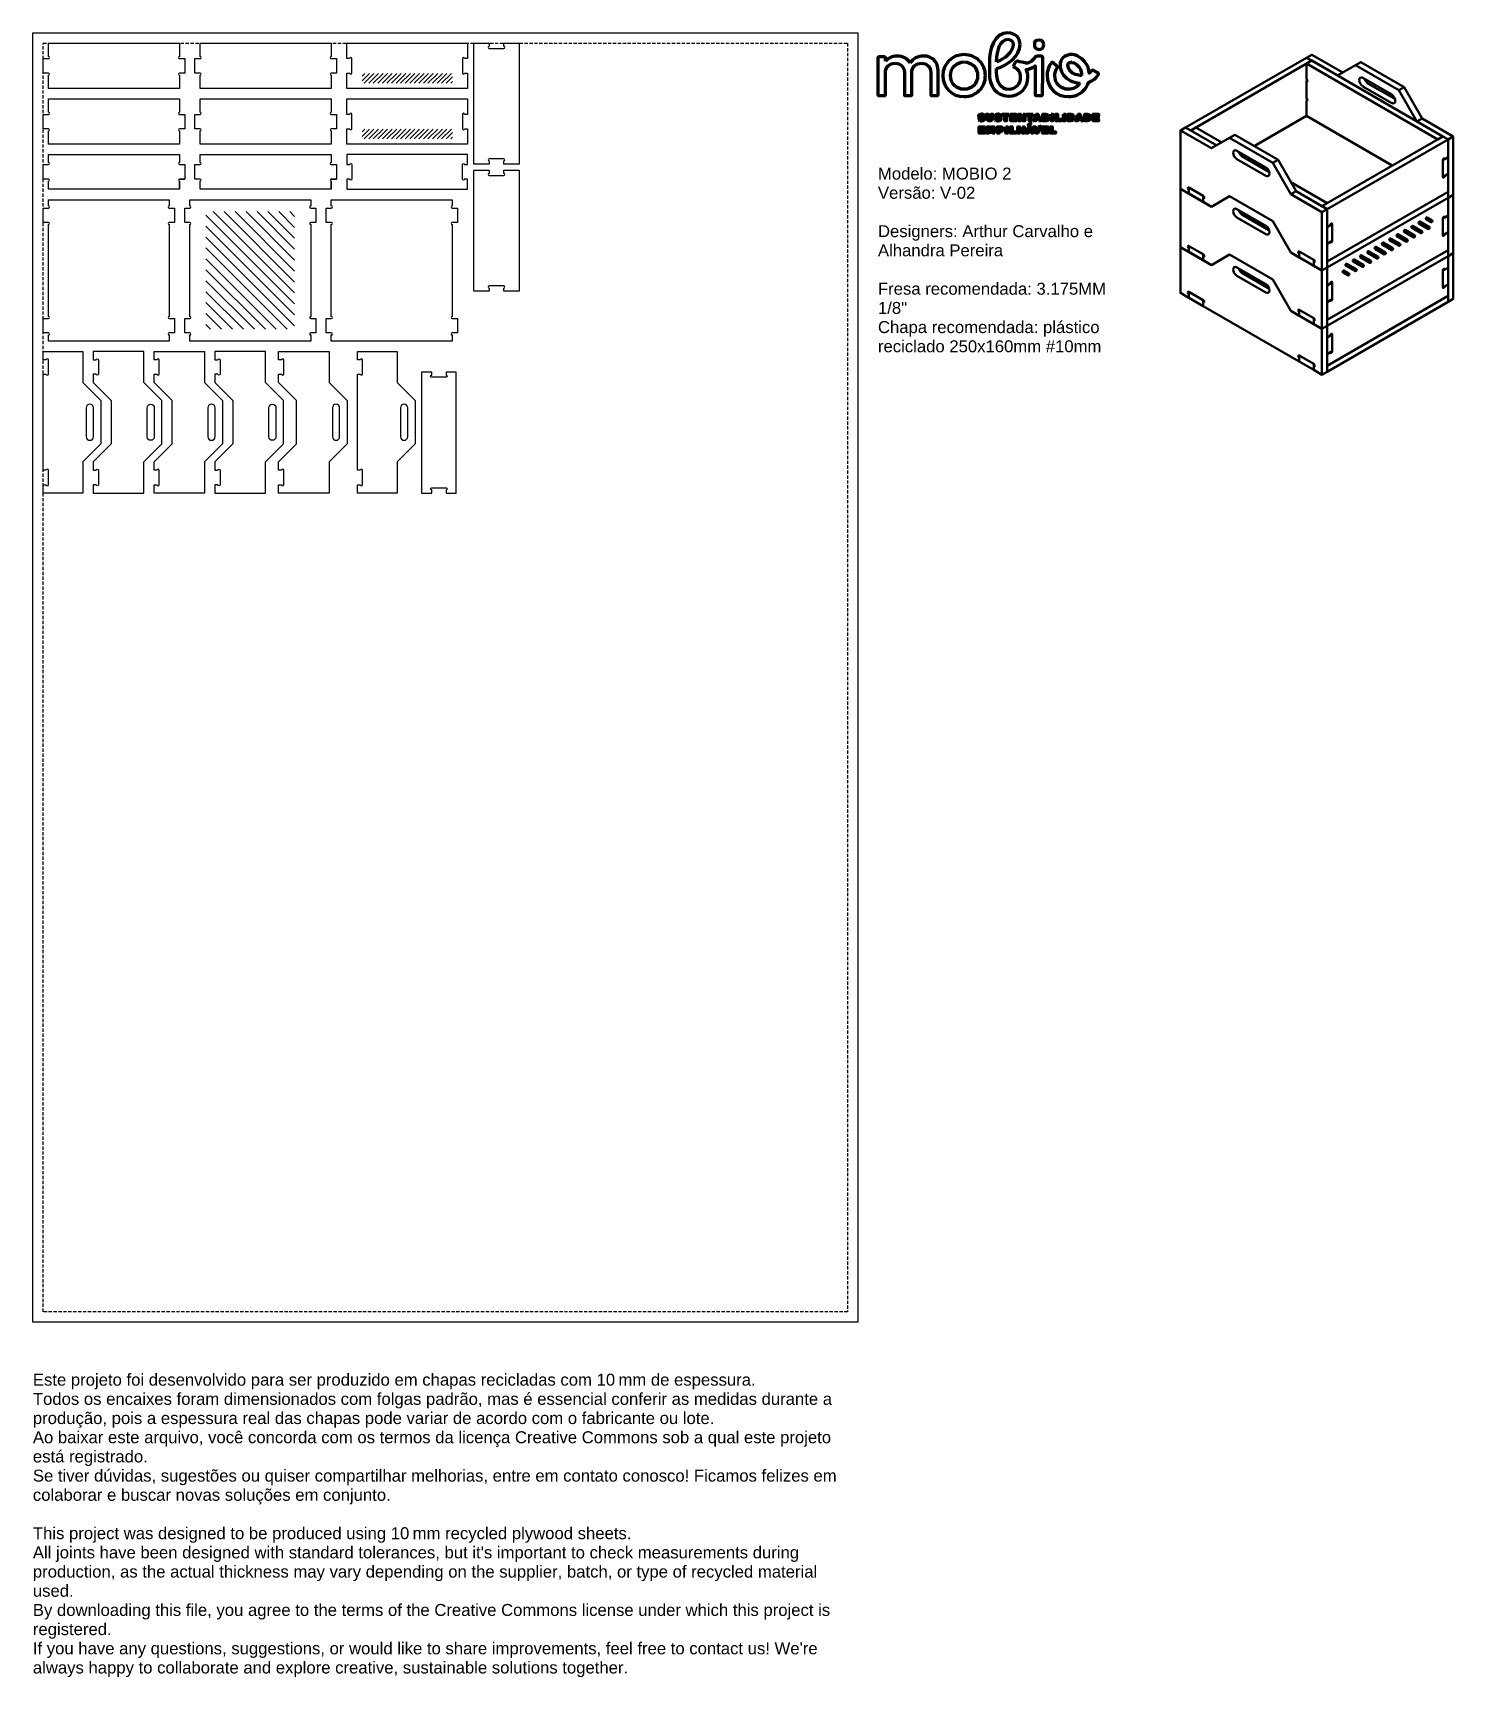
# Model space of a CAD drawing. Header units: inches. Extents: x 15 to 2770, y 903 to 4091.
import ezdxf

# ---------------------------------------------------------------- set-up
doc = ezdxf.new("R2010")
doc.units = ezdxf.units.IN
doc.header["$MEASUREMENT"] = 0
doc.linetypes.add('DASHED2', pattern=[9.525, 6.35, -3.175])
for name, color, linetype, plot in [('Chapa', 250, 'Continuous', False), ('PDF2_Geometry', 7, 'Continuous', False), ('PDF3_Geometry', 7, 'Continuous', False)]:
    doc.layers.add(name, color=color, linetype=linetype, plot=plot)
doc.layers.add('MARGEM_DE_SEGURANÇA_20.0MM', color=7, linetype='DASHED2', true_color=0x66cc66, plot=False)
doc.layers.add('TOP-CUT-INSIDE_10.0MM', color=7, linetype='Continuous', true_color=0xff1f31)
doc.layers.add('TOP-CUT-OUTSIDE_10.0MM', color=6, linetype='Continuous', true_color=0xff00ff)
doc.layers.add('TOP-CUT-ON-LINE_10.00MM', color=4, linetype='Continuous')
doc.styles.get("Standard").update_dxf_attribs({"font": 'arial.ttf'})

# ---------------------------------------------------------------- blocks, each defined once
blk = doc.blocks.new('Ativo 34')
at = {"layer": 'PDF2_Geometry', "lineweight": 158}
for points in [[(1.11, 10.45), (1.11, 10.92, 0.414143), (0.95, 11.07), (0.19, 11.07, 0.414143), (0.03, 10.92), (0.03, 5.62, 0.414199), (0.18, 5.47), (0.96, 5.47, 0.414234), (1.11, 5.62), (1.11, 8.78)], [(21.66, 8.72, 0.050353), (21.48, 9.25, 0.15197), (22.76, 9.8), (22.76, 5.63, 0.414196), (22.89, 5.5), (23.72, 5.5, 0.41362), (23.85, 5.63, -0.000191), (23.89, 10.91)], [(25.62, 8.37, -0.152618), (25.97, 9.51, 0.380297), (25.95, 9.69), (25.31, 10.25, 0.433501), (25.12, 10.23, 0.166927), (24.5, 8.37)], [(29.78, 6.2, 0.124287), (30.52, 7.43, 0.062677), (31.12, 7.71, 0.101098), (31.9, 8.49, 0.436845), (31.84, 8.77), (31.2, 9.13, 0.384715), (30.95, 9.08, -0.074276), (30.61, 8.73, 0.140931), (30.02, 10.28)], [(3.86, 8.8), (3.86, 5.62, 0.414314), (4, 5.47), (4.78, 5.47, 0.41417), (4.93, 5.62), (4.93, 8.78)], [(7.68, 8.8), (7.68, 6.09), (7.68, 6.09), (7.68, 5.62, 0.414313), (7.83, 5.47), (8.61, 5.47, 0.414171), (8.75, 5.62), (8.75, 7.53), (8.75, 7.53), (8.75, 9.06)], [(21.72, 8.18, 0.020427), (21.71, 8.38), (21.72, 8.38, 0.03153), (21.67, 8.7)], [(14.88, 2.24, 0.000303), (14.99, 2.21, 0.00214), (15.03, 2.2, -0.000431), (15.06, 2.2, 0.000938), (15.1, 2.19)], [(17.25, 2.24, 0.000326), (17.37, 2.21, 0.00214), (17.4, 2.2, -0.000431), (17.44, 2.2, 0.000938), (17.47, 2.19)]]:
    blk.add_lwpolyline(points, format="xyb", dxfattribs=at)
for points in [[(16.15, 10.09), (16.15, 8.72)], [(23.63, 11.17), (22.99, 11.17)], [(17.2, 8.81), (17.2, 9.4)], [(15.43, 2.63), (15.3, 2.49)], [(15.76, 2.23), (15.76, 2.77), (16, 2.77), (16, 2.22)], [(16.41, 2.22), (16.41, 2.77), (16.65, 2.77), (16.65, 2.22)], [(17.81, 2.63), (17.67, 2.49)], [(24.38, 1.84), (23.88, 1.84), (23.88, 2.77), (24.34, 2.77)], [(24.33, 2.59), (24.11, 2.59), (24.11, 2.39), (24.33, 2.39)], [(27.94, 1.84), (27.57, 1.84), (27.57, 2.77), (27.94, 2.77)], [(27.93, 2.56), (27.8, 2.56), (27.8, 2.04), (27.93, 2.04)], [(30.31, 1.84), (29.94, 1.84), (29.94, 2.77), (30.31, 2.77)], [(30.31, 2.56), (30.18, 2.56), (30.18, 2.04), (30.31, 2.04)], [(14.59, 1.99), (14.73, 2.12)], [(16.96, 1.99), (17.11, 2.12)], [(17.76, 0.27), (17.56, 0.27), (17.56, 0.03), (17.32, 0.03), (17.32, 0.97), (17.75, 0.97)], [(17.75, 0.76), (17.56, 0.76), (17.56, 0.48), (17.76, 0.48)], [(24.36, 2.21), (24.11, 2.21), (24.11, 2.02), (24.36, 2.02)]]:
    blk.add_lwpolyline(points, dxfattribs=at)
for points in [[(18.95, 2.77), (18.95, 2.56), (18.62, 2.56), (18.62, 1.84), (18.38, 1.84), (18.38, 2.56), (18.04, 2.56), (18.04, 2.77)], [(19.51, 2.03), (20.04, 2.03), (20.04, 1.84), (19.27, 1.84), (19.27, 2.77), (20.02, 2.77), (20.02, 2.57), (19.51, 2.57), (19.51, 2.41), (19.99, 2.41), (19.99, 2.22), (19.51, 2.22)], [(21.05, 2.77), (21.27, 2.77), (21.27, 1.84), (21.06, 1.84), (20.62, 2.42), (20.62, 1.84), (20.4, 1.84), (20.4, 2.77), (20.62, 2.77), (21.05, 2.18)], [(22.49, 2.77), (22.49, 2.56), (22.16, 2.56), (22.16, 1.84), (21.92, 1.84), (21.92, 2.56), (21.59, 2.56), (21.59, 2.77)], [(23.3, 1.84), (23.23, 2.03), (22.91, 2.03), (22.84, 1.84), (22.59, 1.84), (22.97, 2.77), (23.18, 2.77), (23.54, 1.84)], [(22.99, 2.23), (23.16, 2.23), (23.08, 2.47)], [(25.1, 2.77), (25.35, 2.77), (25.35, 1.84), (25.1, 1.84)], [(26.02, 2.05), (26.55, 2.05), (26.55, 1.84), (25.78, 1.84), (25.78, 2.77), (26.02, 2.77)], [(26.88, 2.77), (27.13, 2.77), (27.13, 1.84), (26.88, 1.84)], [(29.37, 1.84), (29.3, 2.03), (28.98, 2.03), (28.91, 1.84), (28.66, 1.84), (29.04, 2.77), (29.25, 2.77), (29.62, 1.84)], [(29.06, 2.23), (29.23, 2.23), (29.15, 2.47)], [(31.41, 2.03), (31.94, 2.03), (31.94, 1.84), (31.17, 1.84), (31.17, 2.77), (31.92, 2.77), (31.92, 2.57), (31.41, 2.57), (31.41, 2.41), (31.89, 2.41), (31.89, 2.22), (31.41, 2.22)], [(14.93, 0.23), (15.45, 0.23), (15.45, 0.03), (14.69, 0.03), (14.69, 0.97), (15.43, 0.97), (15.43, 0.77), (14.93, 0.77), (14.93, 0.61), (15.4, 0.61), (15.4, 0.42), (14.93, 0.42)], [(16.92, 0.03), (16.69, 0.03), (16.66, 0.75), (16.45, 0.15), (16.27, 0.15), (16.06, 0.77), (16.03, 0.03), (15.8, 0.03), (15.87, 0.97), (16.2, 0.97), (16.36, 0.47), (16.53, 0.97), (16.85, 0.97)], [(18.52, 0.97), (18.76, 0.97), (18.76, 0.03), (18.52, 0.03)], [(19.44, 0.25), (19.96, 0.25), (19.96, 0.03), (19.2, 0.03), (19.2, 0.97), (19.44, 0.97)], [(20.93, 0.97), (21.17, 0.97), (21.17, 0.03), (20.93, 0.03), (20.93, 0.42), (20.51, 0.42), (20.51, 0.03), (20.27, 0.03), (20.27, 0.97), (20.51, 0.97), (20.51, 0.63), (20.93, 0.63)], [(22.19, 0.03), (22.12, 0.23), (21.8, 0.23), (21.73, 0.03), (21.47, 0.03), (21.86, 0.97), (22.06, 0.97), (22.43, 0.03)], [(22.22, 1.38), (21.88, 1.1), (21.75, 1.26), (22.08, 1.54)], [(21.88, 0.43), (22.05, 0.43), (21.96, 0.67)], [(23.27, 0.97), (23.53, 1.04), (23.12, 0.03), (22.94, 0.03), (22.56, 0.97), (22.82, 0.97), (23.04, 0.35)], [(24.09, 0.23), (24.61, 0.23), (24.61, 0.03), (23.85, 0.03), (23.85, 0.97), (24.59, 0.97), (24.59, 0.77), (24.09, 0.77), (24.09, 0.61), (24.56, 0.61), (24.56, 0.42), (24.09, 0.42)], [(25.22, 0.25), (25.74, 0.25), (25.74, 0.03), (24.98, 0.03), (24.98, 0.97), (25.22, 0.97)]]:
    blk.add_lwpolyline(points, close=True, dxfattribs=at)
for centre, radius, start, end in [((23.2, 12.95), 0.553, 108.2136, 169.6569), ((21.5, 11.39), 1.19, 260.7743, 297.9289), ((28.04, 9.57), 0.726, 89.9896, 97.0145), ((29.55, 14.69), 6.29, 269.1959, 269.556), ((15.01, 2.14), 0.657, 69.0253, 90.0553), ((24.02, 41.8), 40.4, 257.1968, 257.3622), ((17.39, 2.14), 0.657, 69.0265, 90.0589), ((26.15, 40.73), 39.31, 257.1945, 257.3645), ((15.04, 2.53), 0.722, 249.0374, 270.1207), ((14.74, 1.2), 1.05, 66.7551, 68.3074), ((15.07, 2.01), 0.176, 44.9976, 52.5138), ((15.14, 2.1), 0.0738, 0.091, 17.1751), ((17.41, 2.53), 0.722, 249.0374, 270.1207), ((17.12, 1.2), 1.05, 66.7551, 68.3074), ((17.44, 2.01), 0.176, 44.9976, 52.5138), ((17.51, 2.1), 0.0743, 0.1445, 17.1215)]:
    blk.add_arc(centre, radius, start, end, dxfattribs=at)
for points in [[(18.87, 14.55), (16.85, 14.55), (16.15, 12.3), (16.15, 10.09)], [(20.59, 12.85), (20.59, 13.84), (19.87, 14.55), (18.87, 14.55)], [(17.2, 10.37), (17.25, 12.15), (17.76, 13.62), (18.83, 13.62)], [(19.59, 12.85), (19.59, 11.74), (18.27, 10.69), (17.2, 10.37)], [(17.2, 9.4), (18.78, 9.82), (20.59, 11.21), (20.59, 12.85)], [(18.83, 13.62), (19.29, 13.62), (19.59, 13.33), (19.59, 12.85)], [(22.66, 13.05), (22.56, 12.51), (22.87, 12.16), (23.31, 12.16)], [(24.02, 12.88), (24.02, 13.4), (23.52, 13.63), (23.03, 13.47)], [(23.31, 12.16), (23.76, 12.16), (24.02, 12.46), (24.02, 12.88)], [(2.81, 11.2), (2.1, 11.2), (1.51, 10.94), (1.11, 10.45)], [(1.11, 8.78), (1.11, 9.62), (1.66, 10.16), (2.52, 10.16)], [(2.52, 10.16), (3.33, 10.16), (3.86, 9.63), (3.86, 8.8)], [(4.68, 10.15), (4.32, 10.82), (3.65, 11.2), (2.81, 11.2)], [(6.63, 11.2), (5.78, 11.2), (5.09, 10.83), (4.68, 10.15)], [(4.93, 8.78), (4.93, 9.62), (5.48, 10.16), (6.35, 10.16)], [(6.35, 10.16), (7.16, 10.16), (7.68, 9.63), (7.68, 8.8)], [(8.17, 10.61), (7.79, 11), (7.26, 11.2), (6.63, 11.2)], [(8.75, 9.06), (8.75, 9.69), (8.55, 10.23), (8.17, 10.61)], [(12.5, 11.4), (10.74, 11.4), (9.42, 10.09), (9.42, 8.37)], [(10.54, 8.37), (10.54, 9.49), (11.38, 10.34), (12.5, 10.34)], [(14.7, 10.53), (14.13, 11.09), (13.35, 11.4), (12.5, 11.4)], [(12.5, 10.34), (13.62, 10.34), (14.46, 9.49), (14.46, 8.37)], [(15.58, 8.37), (15.58, 9.2), (15.27, 9.97), (14.7, 10.53)], [(20.14, 10.48), (19.99, 10.48), (19.65, 9.89), (19.65, 9.74)], [(19.65, 9.74), (19.65, 9.67), (19.69, 9.63), (19.74, 9.61)], [(19.74, 9.61), (20, 9.48), (20.21, 9.35), (20.38, 9.1)], [(21.31, 10.21), (20.65, 10.31), (20.24, 10.48), (20.14, 10.48)], [(22.63, 10.84), (22.47, 10.63), (22.28, 10.45), (22.06, 10.33)], [(22.99, 11.17), (22.78, 11.17), (22.73, 10.98), (22.63, 10.84)], [(23.89, 10.91), (23.89, 11.11), (23.8, 11.17), (23.63, 11.17)], [(26.63, 10.76), (26.13, 10.03), (26.46, 9.06), (26.9, 8.44)], [(27.81, 11.4), (27.15, 11.32), (26.81, 11.01), (26.63, 10.76)], [(27.81, 9.1), (27.58, 9.42), (27.41, 9.92), (27.55, 10.11)], [(27.55, 10.11), (27.59, 10.17), (27.69, 10.26), (27.95, 10.29)], [(30.02, 10.28), (29.79, 10.58), (28.96, 11.54), (27.81, 11.4)], [(28.04, 10.29), (28.57, 10.29), (29.04, 9.72), (29.13, 9.6)], [(29.13, 9.6), (29.44, 9.18), (29.5, 8.7), (29.5, 8.4)], [(9.42, 8.37), (9.42, 6.64), (10.74, 5.33), (12.5, 5.33)], [(12.5, 6.39), (11.38, 6.39), (10.54, 7.24), (10.54, 8.37)], [(14.46, 8.37), (14.46, 7.24), (13.62, 6.39), (12.5, 6.39)], [(14.7, 6.2), (15.27, 6.76), (15.58, 7.53), (15.58, 8.37)], [(16.15, 8.72), (16.15, 6.85), (17.11, 5.41), (18.91, 5.41)], [(18.97, 6.38), (17.79, 6.38), (17.2, 7.47), (17.2, 8.81)], [(18.91, 5.41), (20.53, 5.41), (21.72, 6.52), (21.72, 8.18)], [(20.63, 8.16), (20.63, 7.15), (19.95, 6.38), (18.97, 6.38)], [(20.38, 9.1), (20.56, 8.83), (20.63, 8.48), (20.63, 8.16)], [(21.67, 8.7), (21.67, 8.71), (21.67, 8.71), (21.66, 8.72)], [(24.5, 8.37), (24.5, 6.64), (25.83, 5.33), (27.59, 5.33)], [(27.59, 6.39), (26.47, 6.39), (25.62, 7.24), (25.62, 8.37)], [(26.9, 8.44), (27.39, 7.75), (28.22, 7.35), (29.24, 7.29)], [(29.24, 7.29), (28.9, 6.74), (28.3, 6.39), (27.59, 6.39)], [(29.46, 8.4), (29.03, 8.4), (28.24, 8.5), (27.81, 9.1)], [(12.5, 5.33), (13.35, 5.33), (14.13, 5.64), (14.7, 6.2)], [(27.59, 5.33), (28.43, 5.33), (29.21, 5.64), (29.78, 6.2)], [(14.62, 2.5), (14.62, 2.6), (14.66, 2.67), (14.73, 2.73)], [(14.64, 2.4), (14.63, 2.43), (14.62, 2.46), (14.62, 2.5)], [(14.69, 2.33), (14.67, 2.35), (14.65, 2.37), (14.64, 2.4)], [(14.73, 2.73), (14.81, 2.78), (14.9, 2.8), (15.01, 2.8)], [(15, 2.59), (14.9, 2.59), (14.85, 2.57), (14.85, 2.52)], [(14.85, 2.52), (14.85, 2.49), (14.87, 2.47), (14.9, 2.45)], [(14.9, 2.45), (14.94, 2.44), (14.98, 2.42), (15.04, 2.41)], [(15.3, 2.49), (15.23, 2.56), (15.13, 2.59), (15, 2.59)], [(15.04, 2.41), (15.05, 2.41), (15.06, 2.4), (15.07, 2.4)], [(15.25, 2.76), (15.32, 2.73), (15.38, 2.69), (15.43, 2.63)], [(16.99, 2.5), (16.99, 2.6), (17.03, 2.67), (17.11, 2.73)], [(17.01, 2.4), (17, 2.43), (16.99, 2.46), (16.99, 2.5)], [(17.06, 2.33), (17.05, 2.35), (17.03, 2.37), (17.01, 2.4)], [(17.11, 2.73), (17.18, 2.78), (17.27, 2.8), (17.38, 2.8)], [(17.38, 2.59), (17.28, 2.59), (17.23, 2.57), (17.23, 2.52)], [(17.23, 2.52), (17.23, 2.49), (17.24, 2.47), (17.28, 2.45)], [(17.28, 2.45), (17.31, 2.44), (17.36, 2.42), (17.42, 2.41)], [(17.67, 2.49), (17.6, 2.56), (17.5, 2.59), (17.38, 2.59)], [(17.42, 2.41), (17.43, 2.41), (17.44, 2.4), (17.44, 2.4)], [(17.62, 2.76), (17.7, 2.73), (17.76, 2.69), (17.81, 2.63)], [(24.42, 2.56), (24.4, 2.58), (24.37, 2.59), (24.33, 2.59)], [(24.33, 2.39), (24.37, 2.39), (24.4, 2.4), (24.42, 2.43)], [(24.34, 2.77), (24.45, 2.77), (24.54, 2.75), (24.6, 2.69)], [(24.45, 2.5), (24.45, 2.52), (24.44, 2.54), (24.42, 2.56)], [(24.42, 2.43), (24.44, 2.45), (24.45, 2.47), (24.45, 2.5)], [(24.69, 2.51), (24.69, 2.43), (24.66, 2.37), (24.58, 2.32)], [(24.6, 2.69), (24.66, 2.64), (24.69, 2.58), (24.69, 2.51)], [(28.14, 2.49), (28.08, 2.54), (28.02, 2.56), (27.93, 2.56)], [(27.94, 2.77), (28.09, 2.77), (28.22, 2.73), (28.31, 2.64)], [(28.22, 2.31), (28.22, 2.38), (28.19, 2.44), (28.14, 2.49)], [(28.31, 2.64), (28.41, 2.55), (28.46, 2.44), (28.46, 2.3)], [(30.31, 2.77), (30.46, 2.77), (30.59, 2.73), (30.69, 2.64)], [(30.51, 2.49), (30.46, 2.54), (30.39, 2.56), (30.31, 2.56)], [(30.59, 2.31), (30.59, 2.38), (30.56, 2.44), (30.51, 2.49)], [(30.69, 2.64), (30.79, 2.55), (30.84, 2.44), (30.84, 2.3)], [(14.78, 1.85), (14.7, 1.89), (14.63, 1.93), (14.59, 1.99)], [(14.78, 2.28), (14.74, 2.29), (14.71, 2.31), (14.69, 2.33)], [(14.73, 2.12), (14.81, 2.05), (14.92, 2.01), (15.04, 2.01)], [(14.88, 2.24), (14.85, 2.25), (14.82, 2.26), (14.78, 2.28)], [(15.04, 2.01), (15.09, 2.01), (15.13, 2.02), (15.16, 2.03)], [(15.33, 1.89), (15.25, 1.83), (15.15, 1.81), (15.04, 1.81)], [(15.13, 2.18), (15.12, 2.18), (15.11, 2.18), (15.1, 2.19)], [(15.18, 2.15), (15.17, 2.16), (15.16, 2.16), (15.15, 2.17)], [(15.16, 2.03), (15.19, 2.05), (15.21, 2.07), (15.21, 2.1)], [(15.18, 2.38), (15.21, 2.37), (15.24, 2.36), (15.28, 2.34)], [(15.21, 2.12), (15.2, 2.13), (15.2, 2.13), (15.19, 2.14)], [(15.28, 2.34), (15.32, 2.33), (15.35, 2.31), (15.37, 2.29)], [(15.44, 2.11), (15.44, 2.01), (15.41, 1.94), (15.33, 1.89)], [(15.37, 2.29), (15.39, 2.27), (15.41, 2.25), (15.42, 2.22)], [(15.42, 2.22), (15.44, 2.19), (15.44, 2.15), (15.44, 2.11)], [(15.88, 1.92), (15.8, 2), (15.76, 2.11), (15.76, 2.23)], [(16.2, 1.81), (16.07, 1.81), (15.97, 1.85), (15.88, 1.92)], [(16, 2.22), (16, 2.16), (16.02, 2.12), (16.06, 2.08)], [(16.06, 2.08), (16.1, 2.04), (16.14, 2.02), (16.2, 2.02)], [(16.2, 2.02), (16.26, 2.02), (16.31, 2.04), (16.35, 2.08)], [(16.52, 1.92), (16.44, 1.84), (16.33, 1.81), (16.2, 1.81)], [(16.35, 2.08), (16.39, 2.12), (16.41, 2.16), (16.41, 2.22)], [(16.65, 2.22), (16.65, 2.1), (16.61, 2), (16.52, 1.92)], [(17.15, 1.85), (17.07, 1.89), (17.01, 1.93), (16.96, 1.99)], [(17.15, 2.28), (17.11, 2.29), (17.08, 2.31), (17.06, 2.33)], [(17.11, 2.12), (17.19, 2.05), (17.29, 2.01), (17.42, 2.01)], [(17.25, 2.24), (17.23, 2.25), (17.19, 2.26), (17.15, 2.28)], [(17.7, 1.89), (17.63, 1.83), (17.53, 1.81), (17.41, 1.81)], [(17.42, 2.01), (17.47, 2.01), (17.51, 2.02), (17.54, 2.03)], [(17.5, 2.18), (17.49, 2.18), (17.48, 2.18), (17.47, 2.19)], [(17.55, 2.15), (17.55, 2.16), (17.54, 2.16), (17.53, 2.17)], [(17.54, 2.03), (17.57, 2.05), (17.58, 2.07), (17.58, 2.1)], [(17.55, 2.38), (17.58, 2.37), (17.61, 2.36), (17.65, 2.34)], [(17.58, 2.12), (17.58, 2.13), (17.58, 2.13), (17.57, 2.14)], [(17.65, 2.34), (17.69, 2.33), (17.72, 2.31), (17.74, 2.29)], [(17.82, 2.11), (17.82, 2.01), (17.78, 1.94), (17.7, 1.89)], [(17.74, 2.29), (17.76, 2.27), (17.78, 2.25), (17.8, 2.22)], [(17.75, 0.97), (17.87, 0.97), (17.96, 0.94), (18.04, 0.87)], [(17.86, 0.72), (17.83, 0.75), (17.79, 0.76), (17.75, 0.76)], [(17.76, 0.48), (17.8, 0.48), (17.84, 0.5), (17.86, 0.52)], [(18.04, 0.37), (17.97, 0.31), (17.88, 0.27), (17.76, 0.27)], [(17.8, 2.22), (17.81, 2.19), (17.82, 2.15), (17.82, 2.11)], [(17.9, 0.62), (17.9, 0.66), (17.89, 0.69), (17.86, 0.72)], [(17.86, 0.52), (17.89, 0.55), (17.9, 0.58), (17.9, 0.62)], [(18.04, 0.87), (18.11, 0.81), (18.15, 0.72), (18.15, 0.62)], [(18.15, 0.62), (18.15, 0.52), (18.11, 0.44), (18.04, 0.37)], [(24.46, 2.19), (24.44, 2.2), (24.4, 2.21), (24.36, 2.21)], [(24.36, 2.02), (24.4, 2.02), (24.44, 2.03), (24.46, 2.05)], [(24.65, 1.91), (24.58, 1.86), (24.5, 1.84), (24.38, 1.84)], [(24.5, 2.12), (24.5, 2.14), (24.49, 2.17), (24.46, 2.19)], [(24.46, 2.05), (24.49, 2.07), (24.5, 2.09), (24.5, 2.12)], [(24.58, 2.32), (24.64, 2.29), (24.68, 2.26), (24.7, 2.22)], [(24.74, 2.09), (24.74, 2.02), (24.71, 1.96), (24.65, 1.91)], [(24.7, 2.22), (24.73, 2.18), (24.74, 2.14), (24.74, 2.09)], [(27.93, 2.04), (28.02, 2.04), (28.08, 2.07), (28.14, 2.12)], [(28.31, 1.97), (28.22, 1.88), (28.09, 1.84), (27.94, 1.84)], [(28.14, 2.12), (28.19, 2.17), (28.22, 2.23), (28.22, 2.31)], [(28.46, 2.3), (28.46, 2.17), (28.41, 2.06), (28.31, 1.97)], [(30.31, 2.04), (30.39, 2.04), (30.46, 2.07), (30.51, 2.12)], [(30.69, 1.97), (30.59, 1.88), (30.46, 1.84), (30.31, 1.84)], [(30.51, 2.12), (30.56, 2.17), (30.59, 2.23), (30.59, 2.31)], [(30.84, 2.3), (30.84, 2.17), (30.79, 2.06), (30.69, 1.97)]]:
    blk.add_open_spline(points, degree=3, dxfattribs=at)
blk = doc.blocks.new('Mobio 2 block')
at = {"layer": 'PDF3_Geometry', "lineweight": 50}
for points in [[(254.4, 135.4), (244.4, 141.1), (10, 5.8), (20, 0)], [(254.4, 135.4), (244.4, 129.6), (498.8, -17.3), (508.8, -11.6)], [(528.8, -11.6), (518.8, -17.3), (518.8, -130.4), (528.8, -124.7)], [(518.8, -52), (508.8, -57.7), (508.8, -90), (518.8, -84.3)], [(44.1, -138.6), (44.1, -127), (16.1, -110.9), (16.1, -122.4)], [(518.8, -130.4), (518.8, -118.9), (284.4, -254.2), (284.4, -265.8)], [(528.8, -124.7), (518.8, -130.4), (518.8, -243.6), (528.8, -237.8)], [(167.7, -186.8), (113.1, -155.3)], [(476.2, -172.2), (486.3, -178), (476.1, -172.2)], [(518.8, -165.1), (508.8, -170.8), (508.8, -203.2), (518.8, -197.4)], [(16.1, -224.1), (16.1, -235.6), (44.1, -251.8), (44.1, -240.2)], [(258.3, -262.3), (258.3, -250.7), (230.3, -234.5), (230.3, -246.1)], [(284.4, -367.4), (284.4, -378.9), (518.8, -243.6), (518.8, -232.1)], [(518.8, -332.5), (518.8, -243.6), (528.8, -237.8), (528.8, -326.7)], [(167.7, -300), (113.1, -268.5)], [(314.9, -275.4), (324.9, -281.2), (314.8, -275.3)], [(518.8, -266.2), (518.8, -298.5), (508.8, -304.2), (508.8, -271.9)], [(44.1, -340.7), (44.1, -329.1), (16.1, -313), (16.1, -324.5)], [(230.3, -347.7), (230.3, -359.2), (258.3, -375.4), (258.3, -363.9)], [(518.8, -332.5), (284.4, -467.8), (284.4, -456.3), (518.8, -321)], [(258.3, -464.4), (258.3, -452.8), (230.3, -436.6), (230.3, -448.2)]]:
    blk.add_lwpolyline(points, close=True, dxfattribs=at)
for points in [[(314.6, 112.1), (254.4, 146.9), (244.4, 141.1), (304.6, 106.4), (339.6, 126.6), (349.6, 132.4), (433.6, 83.9)], [(244.4, 129.6), (244.4, 99.6)], [(339.6, 126.6), (423.6, 78.1), (433.6, 83.9), (468.5, 23.2)], [(409.6, 69.4), (353.6, 101.7)], [(244.4, 62.6), (244.4, 94.9)], [(353.6, 85.5), (409.6, 53.2)], [(363.5, 91.3), (415.9, 61.1)], [(423.6, 78.1), (458.6, 17.5), (468.5, 23.2), (528.8, -11.6)], [(410.8, -68.1), (244.4, 28), (244.4, 58), (246.4, 59.1)], [(80.2, -23.2), (30, 5.8), (20, 0), (70.2, -29), (10, 5.8), (0, 0), (0, -113.1), (16.1, -122.4), (16.1, -115.5)], [(0, 0), (60.2, -34.7), (95.2, -14.5), (105.2, -8.7), (189.2, -57.2)], [(143, -30.6), (244.4, 28)], [(510.8, -54.2), (512.8, -55.4), (518.8, -52), (518.8, -17.3), (458.6, 17.5)], [(95.2, -14.5), (179.2, -63), (189.2, -57.2), (224.2, -117.9), (274.4, -146.8), (284.4, -141.1), (214.2, -100.6)], [(179.2, -63), (214.2, -123.6), (224.2, -117.9), (284.4, -152.7), (518.8, -17.3), (508.8, -11.6), (274.4, -146.8), (284.4, -152.7), (284.4, -187.3), (290.4, -183.8)], [(165.2, -71.7), (109.2, -39.4)], [(109.2, -55.6), (165.2, -87.9)], [(113.1, -42.2), (167.7, -73.7)], [(118, -45), (118.5, -44.7)], [(119.2, -49.8), (171.5, -80)], [(508.8, -90), (508.8, -57.7)], [(290.4, -216.1), (284.4, -219.6), (284.4, -254.2), (518.8, -118.9), (518.8, -84.3), (512.8, -87.8)], [(260.3, -367.3), (258.3, -368.5), (258.3, -375.4), (274.4, -384.7), (284.4, -378.9), (284.4, -265.8), (274.4, -271.5), (214.2, -236.8), (179.2, -176.2), (95.2, -127.7), (60.2, -147.9), (0, -113.1), (0, -226.3), (16.1, -235.6), (16.1, -228.7)], [(16.1, -110.9), (44.1, -127)], [(214.2, -123.6), (274.4, -158.4), (284.4, -152.7), (284.4, -265.8), (274.4, -271.5), (258.3, -262.3), (258.3, -255.3), (260.3, -254.2)], [(16.1, -317.6), (16.1, -324.5), (0, -315.2), (0, -226.3), (60.2, -261.1), (95.2, -240.8), (179.2, -289.3), (214.2, -350), (274.4, -384.7), (274.4, -271.5), (274.4, -158.4)], [(230.3, -239.2), (230.3, -246.1), (214.2, -236.8), (179.2, -176.2), (95.2, -127.7), (60.2, -147.9), (44.1, -138.6), (44.1, -131.6), (46.1, -130.5)], [(165.2, -184.9), (109.2, -152.6)], [(290.4, -297), (284.4, -300.5), (284.4, -265.8), (518.8, -130.4), (518.8, -165.1), (512.8, -168.6), (510.8, -167.4)], [(109.2, -168.8), (165.2, -201.1)], [(119.2, -162.9), (171.5, -193.2)], [(292.4, -180.3), (294.4, -181.5), (294.4, -213.8), (284.4, -219.6), (284.4, -187.3), (294.4, -181.5), (294.4, -213.8)], [(466.6, -199.3), (447.8, -188.5), (456.6, -193.6)], [(449.9, -184.9), (468.7, -195.7)], [(462, -180.3), (470.8, -185.4)], [(480.8, -191.2), (462, -180.4)], [(464.1, -176.7), (482.9, -187.5)], [(478.2, -168.5), (488.4, -174.3)], [(508.8, -203.2), (508.8, -170.8)], [(290.4, -329.3), (284.4, -332.8), (284.4, -367.4), (518.8, -232.1), (518.8, -197.4), (512.8, -200.9)], [(391, -219), (392.2, -219.7)], [(409.9, -232.1), (391.1, -221.3)], [(391.1, -221.3), (399.9, -226.3)], [(392.2, -217.7), (392.2, -221.9)], [(393.2, -217.5), (412, -228.4)], [(424.1, -223.9), (405.3, -213.1), (414.1, -218.1)], [(407.4, -209.4), (426.2, -220.2)], [(411.6, -216.6), (411.6, -211.8)], [(438.3, -215.7), (419.5, -204.9), (428.3, -209.9)], [(421.6, -201.2), (440.4, -212)], [(433.5, -194.4), (444.4, -200.7)], [(452.4, -207.5), (433.6, -196.7), (442.4, -201.8)], [(435.7, -193), (454.5, -203.9)], [(16.1, -224.1), (44.1, -240.2)], [(230.3, -352.4), (230.3, -359.2), (214.2, -350), (179.2, -289.3), (95.2, -240.8), (60.2, -261.1), (44.1, -251.8), (44.1, -244.8), (46.1, -243.7)], [(230.3, -234.5), (258.3, -250.7)], [(510.8, -268.4), (512.8, -269.6), (518.8, -266.2), (518.8, -243.6), (284.4, -378.9), (284.4, -401.4), (294.4, -395.7), (292.4, -394.6)], [(353.3, -264.8), (334.5, -253.9), (343.3, -259)], [(336.5, -250.2), (336.5, -255.1), (336.5, -250.2)], [(339.3, -251.8), (337.1, -253.2), (336.5, -252.9)], [(336.5, -251.8), (337.4, -252.2)], [(336.6, -250.3), (355.3, -261.1)], [(337.1, -253.2), (337.4, -252.2), (338.6, -251.5)], [(342.1, -253.5), (342.1, -258.4)], [(348.6, -245.7), (357.4, -250.8)], [(367.4, -256.6), (348.6, -245.8)], [(350.7, -242.1), (369.5, -252.9)], [(381.6, -248.4), (362.8, -237.6), (371.6, -242.7)], [(364.9, -233.9), (383.7, -244.8)], [(367.2, -235.3), (367.2, -240.2)], [(395.8, -240.3), (377, -229.4), (385.8, -234.5)], [(379.1, -225.7), (397.9, -236.6)], [(386.5, -234.5), (386.5, -230.1)], [(109.2, -265.7), (165.2, -298.1)], [(165.2, -314.2), (109.2, -281.9)], [(171.5, -306.3), (119.2, -276.1)], [(316.9, -271.7), (327, -277.5)], [(317.2, -271.8), (317.2, -273.8)], [(339.1, -273), (320.3, -262.1), (329.1, -267.2)], [(322.4, -258.4), (341.2, -269.3)], [(508.8, -304.2), (508.8, -271.9)], [(16.1, -313), (44.1, -329.1)], [(294.4, -327), (294.4, -294.6), (284.4, -300.5), (284.4, -332.8), (294.4, -327), (294.4, -294.6), (292.4, -293.5)], [(290.4, -430.4), (284.4, -433.8), (284.4, -456.3), (518.8, -321), (518.8, -298.5), (512.8, -301.9)], [(46.1, -332.6), (44.1, -333.7), (44.1, -340.7), (230.3, -448.2), (230.3, -441.3)], [(230.3, -347.7), (258.3, -363.9)], [(274.4, -473.6), (274.4, -384.7), (284.4, -378.9), (284.4, -467.8), (274.4, -473.6), (258.3, -464.4), (258.3, -457.4), (260.3, -456.3)], [(290.4, -398), (284.4, -401.4), (284.4, -433.8), (294.4, -428), (294.4, -395.7), (294.4, -428)], [(230.3, -436.6), (258.3, -452.8)]]:
    blk.add_lwpolyline(points, dxfattribs=at)
blk.add_arc((414.4, -222.2), 4.76, 74.8935, 103.847, dxfattribs=at)
for points in [[(246.4, 96.2), (246.4, 97.5), (245.5, 99), (244.4, 99.7)], [(245.9, 98.1), (245, 97.3), (244.4, 96), (244.4, 95)], [(244.4, 95), (245.5, 94.4), (246.4, 94.9), (246.4, 96.2)], [(353.6, 101.8), (349.7, 104), (346.6, 102.2), (346.6, 97.7)], [(346.6, 97.7), (346.6, 93.3), (349.7, 87.8), (353.6, 85.6)], [(357.3, 99.6), (358.4, 96.1), (360.9, 92.9), (363.6, 91.3)], [(416.6, 57.3), (416.6, 61.8), (413.5, 67.2), (409.6, 69.4)], [(246.4, 59.2), (246.4, 60.5), (245.5, 62), (244.4, 62.7)], [(244.4, 62.7), (244.4, 61.7), (245, 61.1), (245.8, 61.2)], [(244.4, 58), (245.5, 57.4), (246.4, 57.9), (246.4, 59.2)], [(409.6, 53.3), (413.5, 51), (416.6, 52.8), (416.6, 57.3)], [(109.2, -39.3), (105.4, -37.1), (102.2, -38.9), (102.2, -43.4)], [(102.2, -43.4), (102.2, -47.8), (105.4, -53.3), (109.2, -55.5)], [(112.9, -41.5), (114.1, -45), (116.5, -48.2), (119.2, -49.8)], [(510.8, -54.2), (509.7, -54.8), (508.8, -56.4), (508.8, -57.7)], [(512.8, -55.4), (512.8, -54.1), (511.9, -53.6), (510.8, -54.2)], [(172.3, -83.8), (172.3, -79.3), (169.1, -73.9), (165.3, -71.7)], [(165.3, -87.8), (169.1, -90.1), (172.3, -88.3), (172.3, -83.8)], [(508.8, -90), (508.8, -91.3), (509.7, -91.8), (510.8, -91.2)], [(510.8, -91.2), (511.9, -90.5), (512.8, -89), (512.8, -87.7)], [(16.1, -110.8), (15, -110.2), (14.1, -110.7), (14.1, -112)], [(14.1, -112), (14.1, -113.3), (15, -114.8), (16.1, -115.5)], [(46.2, -130.5), (46.2, -129.2), (45.3, -127.6), (44.2, -127)], [(44.2, -131.6), (45.3, -132.3), (46.2, -131.8), (46.2, -130.5)], [(109.2, -152.5), (105.4, -150.3), (102.2, -152.1), (102.2, -156.6)], [(102.2, -156.6), (102.2, -161), (105.4, -166.5), (109.2, -168.7)], [(112.9, -154.6), (114.1, -158.1), (116.5, -161.3), (119.2, -162.9)], [(172.3, -197), (172.3, -192.5), (169.1, -187.1), (165.3, -184.9)], [(292.4, -180.3), (291.3, -180.9), (290.4, -182.5), (290.4, -183.8)], [(294.4, -181.4), (294.4, -180.2), (293.5, -179.6), (292.4, -180.3)], [(447.9, -186), (447.3, -187), (447.3, -188.1), (447.9, -188.4)], [(450, -184.8), (449.4, -184.4), (448.4, -185), (447.9, -186)], [(458.8, -192.3), (459.4, -191.3), (459.4, -190.2), (458.8, -189.9)], [(462, -177.9), (461.4, -178.9), (461.4, -180), (462, -180.3)], [(464.1, -176.6), (463.5, -176.3), (462.6, -176.8), (462, -177.9)], [(470.8, -185.4), (471.4, -185.7), (472.3, -185.2), (472.9, -184.2)], [(472.9, -184.2), (473.5, -183.2), (473.5, -182.1), (472.9, -181.7)], [(476.2, -169.6), (475.6, -170.7), (475.6, -171.8), (476.2, -172.1)], [(478.3, -168.4), (477.7, -168.1), (476.8, -168.6), (476.2, -169.6)], [(476.3, -172.2), (476.9, -172.5), (477.8, -172), (478.4, -170.9)], [(478.4, -170.9), (479, -169.9), (479, -168.8), (478.4, -168.5)], [(480.8, -191.1), (481.4, -191.5), (482.4, -190.9), (483, -189.9)], [(483, -189.9), (483.6, -188.9), (483.6, -187.8), (483, -187.5)], [(486.3, -178), (486.9, -178.3), (487.8, -177.8), (488.4, -176.7)], [(488.4, -176.7), (489, -175.7), (489, -174.6), (488.4, -174.3)], [(510.8, -167.3), (509.7, -168), (508.8, -169.5), (508.8, -170.8)], [(512.8, -168.5), (512.8, -167.2), (511.9, -166.7), (510.8, -167.3)], [(165.3, -201), (169.1, -203.3), (172.3, -201.5), (172.3, -197)], [(290.4, -216.1), (290.4, -217.4), (291.3, -217.9), (292.4, -217.2)], [(292.4, -217.2), (293.5, -216.6), (294.4, -215), (294.4, -213.8)], [(391.2, -218.7), (390.6, -219.8), (390.6, -220.9), (391.2, -221.2)], [(393.3, -217.5), (392.7, -217.2), (391.7, -217.7), (391.2, -218.7)], [(402.1, -225.1), (402.7, -224), (402.7, -222.9), (402.1, -222.6)], [(405.3, -210.5), (404.8, -211.6), (404.8, -212.7), (405.3, -213)], [(407.5, -209.3), (406.9, -209), (405.9, -209.5), (405.3, -210.5)], [(414.1, -218.1), (414.7, -218.4), (415.7, -217.9), (416.3, -216.9)], [(416.3, -216.9), (416.9, -215.8), (416.9, -214.7), (416.3, -214.4)], [(419.5, -202.4), (418.9, -203.4), (418.9, -204.5), (419.5, -204.8)], [(421.7, -201.2), (421.1, -200.8), (420.1, -201.4), (419.5, -202.4)], [(424.1, -223.9), (424.7, -224.2), (425.7, -223.7), (426.3, -222.7)], [(426.3, -222.7), (426.9, -221.6), (426.9, -220.5), (426.3, -220.2)], [(428.3, -209.9), (428.9, -210.3), (429.9, -209.7), (430.5, -208.7)], [(430.5, -208.7), (431, -207.7), (431.1, -206.6), (430.5, -206.3)], [(433.7, -194.2), (433.1, -195.2), (433.1, -196.3), (433.7, -196.6)], [(435.8, -193), (435.2, -192.6), (434.3, -193.2), (433.7, -194.2)], [(438.3, -215.7), (438.9, -216), (439.9, -215.5), (440.5, -214.5)], [(440.5, -214.5), (441, -213.4), (441, -212.3), (440.5, -212)], [(442.5, -201.7), (443.1, -202.1), (444, -201.5), (444.6, -200.5)], [(444.6, -200.5), (445.2, -199.5), (445.2, -198.4), (444.6, -198.1)], [(452.5, -207.5), (453, -207.8), (454, -207.3), (454.6, -206.3)], [(454.6, -206.3), (455.2, -205.2), (455.2, -204.1), (454.6, -203.8)], [(456.7, -193.5), (457.2, -193.9), (458.2, -193.3), (458.8, -192.3)], [(466.7, -199.3), (467.2, -199.7), (468.2, -199.1), (468.8, -198.1)], [(468.8, -198.1), (469.4, -197.1), (469.4, -196), (468.8, -195.7)], [(508.8, -203.1), (508.8, -204.4), (509.7, -205), (510.8, -204.3)], [(510.8, -204.3), (511.9, -203.7), (512.8, -202.1), (512.8, -200.8)], [(16.1, -224), (15, -223.3), (14.1, -223.9), (14.1, -225.1)], [(14.1, -225.1), (14.1, -226.4), (15, -228), (16.1, -228.6)], [(46.2, -243.6), (46.2, -242.3), (45.3, -240.8), (44.2, -240.1)], [(44.2, -244.8), (45.3, -245.4), (46.2, -244.9), (46.2, -243.6)], [(230.3, -234.5), (229.2, -233.9), (228.3, -234.4), (228.3, -235.7)], [(228.3, -235.7), (228.3, -237), (229.2, -238.5), (230.3, -239.2)], [(260.4, -254.2), (260.4, -252.9), (259.5, -251.3), (258.4, -250.7)], [(258.4, -255.3), (259.5, -256), (260.4, -255.4), (260.4, -254.2)], [(334.5, -251.5), (333.9, -252.5), (333.9, -253.6), (334.5, -253.9)], [(336.7, -250.3), (336.1, -249.9), (335.1, -250.5), (334.5, -251.5)], [(348.7, -243.3), (348.1, -244.3), (348.1, -245.4), (348.7, -245.7)], [(350.8, -242.1), (350.2, -241.7), (349.2, -242.3), (348.7, -243.3)], [(357.5, -250.8), (358, -251.2), (359, -250.6), (359.6, -249.6)], [(359.6, -249.6), (360.2, -248.6), (360.2, -247.5), (359.6, -247.1)], [(362.8, -235.1), (362.3, -236.1), (362.3, -237.2), (362.8, -237.5)], [(365, -233.9), (364.4, -233.5), (363.4, -234.1), (362.8, -235.1)], [(369.6, -255.3), (370.2, -254.3), (370.2, -253.2), (369.6, -252.9)], [(371.6, -242.6), (372.2, -243), (373.2, -242.4), (373.8, -241.4)], [(373.8, -241.4), (374.4, -240.4), (374.4, -239.3), (373.8, -238.9)], [(377, -226.9), (376.4, -228), (376.4, -229.1), (377, -229.4)], [(379.2, -225.7), (378.6, -225.4), (377.6, -225.9), (377, -226.9)], [(381.6, -248.4), (382.2, -248.8), (383.2, -248.2), (383.8, -247.2)], [(383.8, -247.2), (384.4, -246.2), (384.4, -245.1), (383.8, -244.8)], [(385.8, -234.4), (386.4, -234.8), (387.4, -234.2), (388, -233.2)], [(388, -233.2), (388.5, -232.2), (388.5, -231.1), (388, -230.7)], [(395.8, -240.2), (396.4, -240.6), (397.4, -240), (398, -239)], [(398, -239), (398.5, -238), (398.5, -236.9), (398, -236.5)], [(400, -226.3), (400.5, -226.6), (401.5, -226.1), (402.1, -225.1)], [(410, -232), (410.5, -232.4), (411.5, -231.8), (412.1, -230.8)], [(412.1, -230.8), (412.7, -229.8), (412.7, -228.7), (412.1, -228.3)], [(109.2, -265.7), (105.4, -263.4), (102.2, -265.3), (102.2, -269.7)], [(102.2, -269.7), (102.2, -274.2), (105.4, -279.6), (109.2, -281.9)], [(112.9, -267.8), (114.1, -271.3), (116.5, -274.5), (119.2, -276.1)], [(314.8, -272.8), (314.2, -273.8), (314.2, -274.9), (314.8, -275.3)], [(317, -271.6), (316.4, -271.2), (315.4, -271.8), (314.8, -272.8)], [(315, -275.4), (315.5, -275.7), (316.5, -275.2), (317.1, -274.1)], [(317.1, -274.1), (317.7, -273.1), (317.7, -272), (317.1, -271.7)], [(320.3, -259.6), (319.8, -260.6), (319.8, -261.7), (320.3, -262.1)], [(322.5, -258.4), (321.9, -258.1), (320.9, -258.6), (320.3, -259.6)], [(324.9, -281.1), (325.5, -281.5), (326.5, -280.9), (327.1, -279.9)], [(327.1, -279.9), (327.7, -278.9), (327.7, -277.8), (327.1, -277.4)], [(329.1, -267.2), (329.7, -267.5), (330.7, -267), (331.3, -265.9)], [(331.3, -265.9), (331.8, -264.9), (331.9, -263.8), (331.3, -263.5)], [(339.1, -272.9), (339.7, -273.3), (340.7, -272.7), (341.3, -271.7)], [(341.3, -271.7), (341.8, -270.7), (341.8, -269.6), (341.3, -269.2)], [(343.3, -259), (343.9, -259.3), (344.9, -258.8), (345.4, -257.7)], [(345.4, -257.7), (346, -256.7), (346, -255.6), (345.5, -255.3)], [(353.3, -264.8), (353.9, -265.1), (354.9, -264.6), (355.4, -263.5)], [(355.4, -263.5), (356, -262.5), (356, -261.4), (355.4, -261.1)], [(367.5, -256.6), (368, -256.9), (369, -256.4), (369.6, -255.3)], [(510.8, -268.4), (509.7, -269), (508.8, -270.6), (508.8, -271.9)], [(512.8, -269.6), (512.8, -268.3), (511.9, -267.8), (510.8, -268.4)], [(16.1, -312.9), (15, -312.2), (14.1, -312.8), (14.1, -314)], [(14.1, -314), (14.1, -315.3), (15, -316.9), (16.1, -317.5)], [(172.3, -310.1), (172.3, -305.7), (169.1, -300.2), (165.3, -298)], [(165.3, -314.2), (169.1, -316.4), (172.3, -314.6), (172.3, -310.1)], [(292.4, -293.4), (291.3, -294.1), (290.4, -295.6), (290.4, -296.9)], [(294.4, -294.6), (294.4, -293.3), (293.5, -292.8), (292.4, -293.4)], [(508.8, -304.2), (508.8, -305.5), (509.7, -306), (510.8, -305.4)], [(510.8, -305.4), (511.9, -304.7), (512.8, -303.2), (512.8, -301.9)], [(46.2, -332.5), (46.2, -331.2), (45.3, -329.7), (44.2, -329)], [(44.2, -333.7), (45.3, -334.3), (46.2, -333.8), (46.2, -332.5)], [(230.3, -347.7), (229.2, -347), (228.3, -347.5), (228.3, -348.8)], [(228.3, -348.8), (228.3, -350.1), (229.2, -351.7), (230.3, -352.3)], [(290.4, -329.3), (290.4, -330.6), (291.3, -331.1), (292.4, -330.5)], [(292.4, -330.5), (293.5, -329.8), (294.4, -328.3), (294.4, -327)], [(260.4, -367.3), (260.4, -366), (259.5, -364.5), (258.4, -363.8)], [(258.4, -368.5), (259.5, -369.1), (260.4, -368.6), (260.4, -367.3)], [(292.4, -394.5), (291.3, -395.1), (290.4, -396.7), (290.4, -398)], [(294.4, -395.6), (294.4, -394.4), (293.5, -393.8), (292.4, -394.5)], [(230.3, -436.6), (229.2, -435.9), (228.3, -436.4), (228.3, -437.7)], [(228.3, -437.7), (228.3, -439), (229.2, -440.6), (230.3, -441.2)], [(290.4, -430.3), (290.4, -431.6), (291.3, -432.1), (292.4, -431.4)], [(292.4, -431.4), (293.5, -430.8), (294.4, -429.2), (294.4, -428)], [(260.4, -456.2), (260.4, -454.9), (259.5, -453.4), (258.4, -452.7)], [(258.4, -457.4), (259.5, -458), (260.4, -457.5), (260.4, -456.2)]]:
    blk.add_open_spline(points, degree=3, dxfattribs=at)
at = {"insert": (10, -60.9), "char_height": 0.2, "attachment_point": 1}
blk.add_mtext_dynamic_manual_height_columns('MODELO: MOBIO 2\\PVERSÃO: V-02', width=481.21, gutter_width=1, heights=[0], dxfattribs=at)
blk = doc.blocks.new('Block sheet')
at = {"layer": 'Chapa'}
blk.add_lwpolyline([(15.2, 1591.2), (15.2, 4091.2), (1615.2, 4091.2), (1615.2, 1591.2)], close=True, dxfattribs=at)
at = {"layer": 'MARGEM_DE_SEGURANÇA_20.0MM'}
blk.add_lwpolyline([(1595.2, 4071.2), (1595.2, 1611.2), (35.2, 1611.2), (35.2, 4071.2)], close=True, dxfattribs=at)
at = {"xscale": 13.40682207931606, "yscale": 13.40682207931606, "zscale": 13.40682207931606}
blk.add_blockref('Ativo 34', (1653.6, 3896.1), dxfattribs=at)
at = {"layer": 'Chapa'}
blk.add_blockref('Mobio 2 block', (2240.8, 3902), dxfattribs=at)
at = {"color": 0, "attachment_point": 1, "line_spacing_factor": 0.963855}
for s, insert, char_height, width in [('\\A1;Modelo: MOBIO 2\\PVersão: V-02\\P\\PDesigners: Arthur Carvalho e Alhandra Pereira\\P\\PFresa recomendada: 3.175MM 1/8"\\PChapa recomendada: plástico reciclado 250x160mm #10mm', (1654.1, 3829.9), 23.157, 458.204), ("Este projeto foi desenvolvido para ser produzido em chapas recicladas com 10\u202fmm de espessura.^JTodos os encaixes foram dimensionados com folgas padrão, mas é essencial conferir as medidas durante a produção, pois a espessura real das chapas pode variar de acordo com o fabricante ou lote.^JAo baixar este arquivo, você concorda com os termos da licença Creative Commons sob a qual este projeto está registrado.^JSe tiver dúvidas, sugestões ou quiser compartilhar melhorias, entre em contato conosco! Ficamos felizes em colaborar e buscar novas soluções em conjunto.\\P\\PThis project was designed to be produced using 10\u202fmm recycled plywood sheets.^JAll joints have been designed with standard tolerances, but it's important to check measurements during production, as the actual thickness may vary depending on the supplier, batch, or type of recycled material used.^JBy downloading this file, you agree to the terms of the Creative Commons license under which this project is registered.^JIf you have any questions, suggestions, or would like to share improvements, feel free to contact us! We're always happy to collaborate and explore creative, sustainable solutions together.", (15.2, 1491.2), 23.1574, 1600)]:
    blk.add_mtext(s, dxfattribs=dict(at, insert=insert, char_height=char_height, width=width))

msp = doc.modelspace()

# ---------------------------------------------------------------- hatches: boundary and pattern name
at = {"layer": 'TOP-CUT-ON-LINE_10.00MM', "linetype": 'ByBlock', "lineweight": -2}
h = msp.add_hatch(dxfattribs=at)
h.set_pattern_fill('ANSI31', color=256, scale=50, angle=360)
h.set_pattern_definition([(45, (729.038, 4003.162), (-4.4194, 4.4194), [])])
h.paths.add_polyline_path([(828.9, 4012.7), (653.5, 4012.7), (653.5, 3993.7), (828.9, 3993.7)])
h = msp.add_hatch(dxfattribs=at)
h.set_pattern_fill('ANSI31', color=256, scale=50, angle=360)
h.set_pattern_definition([(45, (729.038, 3895.162), (-4.4194, 4.4194), [])])
h.paths.add_polyline_path([(828.9, 3904.7), (653.5, 3904.7), (653.5, 3885.7), (828.9, 3885.7)])
h = msp.add_hatch(dxfattribs=at)
h.set_pattern_fill('ANSI31', color=256, scale=120, angle=270)
h.set_pattern_definition([(315, (436.796, 3630.462), (10.6066, 10.6066), [])])
h.paths.add_polyline_path([(522.9, 3516.4), (522.9, 3744.6), (350.7, 3744.6), (350.7, 3516.4)])

# ---------------------------------------------------------------- linework, layer by layer
at = {"linetype": 'Continuous', "lineweight": -3}
for p, q in [((299.6, 3807.7), (309.6, 3807.7)), ((299.6, 3788.2), (299.6, 3803.7)), ((594, 3807.7), (604, 3807.7)), ((594, 3788.2), (594, 3803.7))]:
    msp.add_line(p, q, dxfattribs=at)
for centre in [(299.6, 3805.7), (594, 3805.7)]:
    msp.add_arc(centre, 2, 90, 270, dxfattribs=at)
at = {"layer": 'TOP-CUT-INSIDE_10.0MM', "linetype": 'Continuous', "lineweight": -3}
for points in [[(132.7, 3364.1, 1), (118.7, 3364.1), (118.7, 3308.1, 1), (132.7, 3308.1)], [(250.7, 3308.1, -1), (236.7, 3308.1), (236.7, 3364.1, -1), (250.7, 3364.1)], [(368.7, 3364.1, 1), (354.7, 3364.1), (354.7, 3308.1, 1), (368.7, 3308.1)], [(486.7, 3308.1, -1), (472.7, 3308.1), (472.7, 3364.1, -1), (486.7, 3364.1)], [(610.1, 3364.1, 1), (596.1, 3364.1), (596.1, 3308.1, 1), (610.1, 3308.1)], [(742.1, 3364.1, 1), (728.1, 3364.1), (728.1, 3308.1, 1), (742.1, 3308.1)]]:
    msp.add_lwpolyline(points, format="xyb", close=True, dxfattribs=at)
at = {"layer": 'TOP-CUT-OUTSIDE_10.0MM', "linetype": 'Continuous', "lineweight": -3}
for points in [[(45.2, 4013.2), (35.2, 4013.2), (35.2, 4041.2), (45.2, 4041.2, 1), (45.2, 4045.2), (45.2, 4071.2), (299.6, 4071.2), (299.6, 4045.2, 1), (299.6, 4041.2), (309.6, 4041.2), (309.6, 4013.2), (299.6, 4013.2, 1), (299.6, 4009.2), (299.6, 3983.2), (45.2, 3983.2), (45.2, 4009.2, 1)], [(339.6, 4013.2), (329.6, 4013.2), (329.6, 4041.2), (339.6, 4041.2, 1), (339.6, 4045.2), (339.6, 4071.2), (594, 4071.2), (594, 4045.2, 1), (594, 4041.2), (604, 4041.2), (604, 4013.2), (594, 4013.2, 1), (594, 4009.2), (594, 3983.2), (339.6, 3983.2), (339.6, 4009.2, 1)], [(852.4, 4013.2), (858.4, 4013.2), (858.4, 3983.2), (624, 3983.2), (624, 4013.2), (630, 4013.2, 1), (634, 4013.2), (634, 4041.2, 1), (630, 4041.2), (624, 4041.2), (624, 4071.2), (858.4, 4071.2), (858.4, 4041.2), (852.4, 4041.2, 1), (848.4, 4041.2), (848.4, 4013.2, 1)], [(900.4, 3842.8), (900.4, 3836.8), (870.4, 3836.8), (870.4, 4071.2), (900.4, 4071.2), (900.4, 4065.2, 1), (900.4, 4061.2), (928.4, 4061.2, 1), (928.4, 4065.2), (928.4, 4071.2), (958.4, 4071.2), (958.4, 3836.8), (928.4, 3836.8), (928.4, 3842.8, 1), (928.4, 3846.8), (900.4, 3846.8, 1)], [(45.2, 3905.2), (35.2, 3905.2), (35.2, 3933.2), (45.2, 3933.2, 1), (45.2, 3937.2), (45.2, 3963.2), (299.6, 3963.2), (299.6, 3937.2, 1), (299.6, 3933.2), (309.6, 3933.2), (309.6, 3905.2), (299.6, 3905.2, 1), (299.6, 3901.2), (299.6, 3875.2), (45.2, 3875.2), (45.2, 3901.2, 1)], [(339.6, 3905.2), (329.6, 3905.2), (329.6, 3933.2), (339.6, 3933.2, 1), (339.6, 3937.2), (339.6, 3963.2), (594, 3963.2), (594, 3937.2, 1), (594, 3933.2), (604, 3933.2), (604, 3905.2), (594, 3905.2, 1), (594, 3901.2), (594, 3875.2), (339.6, 3875.2), (339.6, 3901.2, 1)], [(852.4, 3905.2), (858.4, 3905.2), (858.4, 3875.2), (624, 3875.2), (624, 3905.2), (630, 3905.2, 1), (634, 3905.2), (634, 3933.2, 1), (630, 3933.2), (624, 3933.2), (624, 3963.2), (858.4, 3963.2), (858.4, 3933.2), (852.4, 3933.2, 1), (848.4, 3933.2), (848.4, 3905.2, 1)], [(852.4, 3835.7), (858.4, 3835.7), (858.4, 3855.2), (624, 3855.2), (624, 3835.7), (630, 3835.7, -1), (634, 3835.7), (634, 3807.7, -1), (630, 3807.7), (624, 3807.7), (624, 3788.2), (858.4, 3788.2), (858.4, 3807.7), (852.4, 3807.7, -1), (848.4, 3807.7), (848.4, 3835.7, -1)], [(900.4, 3596.4), (900.4, 3590.4), (870.4, 3590.4), (870.4, 3824.8), (900.4, 3824.8), (900.4, 3818.8, 1), (900.4, 3814.8), (928.4, 3814.8, 1), (928.4, 3818.8), (928.4, 3824.8), (958.4, 3824.8), (958.4, 3590.4), (928.4, 3590.4), (928.4, 3596.4, 1), (928.4, 3600.4), (900.4, 3600.4, 1)], [(41.2, 3457.2), (35.2, 3457.2), (35.2, 3473.3), (112.2, 3473.3), (112.2, 3413.1), (147.2, 3378.1), (147.2, 3294.1), (112.2, 3259.1), (112.2, 3198.9), (35.2, 3198.9), (35.2, 3215), (41.2, 3215, 1), (45.2, 3215), (45.2, 3243, 1), (41.2, 3243), (35.2, 3243), (35.2, 3429.2), (41.2, 3429.2, 1), (45.2, 3429.2), (45.2, 3457.2, 1)], [(142.2, 3457.2), (142.2, 3429.2, -1), (138.2, 3429.2), (132.2, 3429.2), (132.2, 3413.1), (167.2, 3378.1), (167.2, 3294.1), (132.2, 3259.1), (132.2, 3243), (138.2, 3243, -1), (142.2, 3243), (142.2, 3215, -1), (138.2, 3215), (132.2, 3215), (132.2, 3198.9), (230.2, 3198.9), (230.2, 3259.1), (265.2, 3294.1), (265.2, 3378.1), (230.2, 3413.1), (230.2, 3473.3), (132.2, 3473.3), (132.2, 3457.2), (138.2, 3457.2, -1)], [(260.2, 3215), (260.2, 3243, 1), (256.2, 3243), (250.2, 3243), (250.2, 3259.1), (285.2, 3294.1), (285.2, 3378.1), (250.2, 3413.1), (250.2, 3429.2), (256.2, 3429.2, 1), (260.2, 3429.2), (260.2, 3457.2, 1), (256.2, 3457.2), (250.2, 3457.2), (250.2, 3473.3), (348.2, 3473.3), (348.2, 3413.1), (383.2, 3378.1), (383.2, 3294.1), (348.2, 3259.1), (348.2, 3198.9), (250.2, 3198.9), (250.2, 3215), (256.2, 3215, 1)], [(378.2, 3457.2), (378.2, 3429.2, -1), (374.2, 3429.2), (368.2, 3429.2), (368.2, 3413.1), (403.2, 3378.1), (403.2, 3294.1), (368.2, 3259.1), (368.2, 3243), (374.2, 3243, -1), (378.2, 3243), (378.2, 3215, -1), (374.2, 3215), (368.2, 3215), (368.2, 3198.9), (466.2, 3198.9), (466.2, 3259.1), (501.2, 3294.1), (501.2, 3378.1), (466.2, 3413.1), (466.2, 3473.3), (368.2, 3473.3), (368.2, 3457.2), (374.2, 3457.2, -1)], [(501.7, 3215), (501.7, 3243, 1), (497.7, 3243), (491.7, 3243), (491.7, 3259.1), (526.7, 3294.1), (526.7, 3378.1), (491.7, 3413.1), (491.7, 3429.2), (497.7, 3429.2, 1), (501.7, 3429.2), (501.7, 3457.2, 1), (497.7, 3457.2), (491.7, 3457.2), (491.7, 3473.3), (589.7, 3473.3), (589.7, 3413.1), (624.7, 3378.1), (624.7, 3294.1), (589.7, 3259.1), (589.7, 3198.9), (491.7, 3198.9), (491.7, 3215), (497.7, 3215, 1)], [(650.7, 3457.2), (644.7, 3457.2), (644.7, 3473.3), (721.7, 3473.3), (721.7, 3413.1), (756.7, 3378.1), (756.7, 3294.1), (721.7, 3259.1), (721.7, 3198.9), (644.7, 3198.9), (644.7, 3215), (650.7, 3215, 1), (654.7, 3215), (654.7, 3243, 1), (650.7, 3243), (644.7, 3243), (644.7, 3429.2), (650.7, 3429.2, 1), (654.7, 3429.2), (654.7, 3457.2, 1)], [(788.6, 3427.3), (788.6, 3433.3), (769.1, 3433.3), (769.1, 3198.9), (788.6, 3198.9), (788.6, 3204.9, -1), (788.6, 3208.9), (816.6, 3208.9, -1), (816.6, 3204.9), (816.6, 3198.9), (836.1, 3198.9), (836.1, 3433.3), (816.6, 3433.3), (816.6, 3427.3, -1), (816.6, 3423.3), (788.6, 3423.3, -1)]]:
    msp.add_lwpolyline(points, format="xyb", close=True, dxfattribs=at)
at = {"layer": 'TOP-CUT-OUTSIDE_10.0MM'}
for points in [[(45.2, 3807.7), (35.2, 3807.7), (35.2, 3835.7), (45.2, 3835.7, 1), (45.2, 3839.7), (45.2, 3855.2), (299.6, 3855.2), (299.6, 3839.7, 1), (299.6, 3835.7), (309.6, 3835.7), (309.6, 3807.7), (299.6, 3807.7, 1), (299.6, 3803.7), (299.6, 3788.2), (45.2, 3788.2), (45.2, 3803.7, 1)], [(339.6, 3807.7), (329.6, 3807.7), (329.6, 3835.7), (339.6, 3835.7, 1), (339.6, 3839.7), (339.6, 3855.2), (594, 3855.2), (594, 3839.7, 1), (594, 3835.7), (604, 3835.7), (604, 3807.7), (594, 3807.7, 1), (594, 3803.7), (594, 3788.2), (339.6, 3788.2), (339.6, 3803.7, 1)]]:
    msp.add_lwpolyline(points, format="xyb", close=True, dxfattribs=at)
at = {"layer": 'TOP-CUT-OUTSIDE_10.0MM', "linetype": 'ByBlock'}
for points in [[(279.6, 3751.6), (289.6, 3751.6), (289.6, 3723.6), (279.6, 3723.6, 1), (279.6, 3719.6), (279.6, 3541.4, 1), (279.6, 3537.4), (289.6, 3537.4), (289.6, 3509.4), (279.6, 3509.4, 1), (279.6, 3505.4), (279.6, 3493.3), (45.2, 3493.3), (45.2, 3505.4, 1), (45.2, 3509.4), (35.2, 3509.4), (35.2, 3537.4), (45.2, 3537.4, 1), (45.2, 3541.4), (45.2, 3719.6, 1), (45.2, 3723.6), (35.2, 3723.6), (35.2, 3751.6), (45.2, 3751.6, 1), (45.2, 3755.6), (45.2, 3767.7), (279.6, 3767.7), (279.6, 3755.6, 1)], [(554, 3751.6), (564, 3751.6), (564, 3723.6), (554, 3723.6, 1), (554, 3719.6), (554, 3541.4, 1), (554, 3537.4), (564, 3537.4), (564, 3509.4), (554, 3509.4, 1), (554, 3505.4), (554, 3493.3), (319.6, 3493.3), (319.6, 3505.4, 1), (319.6, 3509.4), (309.6, 3509.4), (309.6, 3537.4), (319.6, 3537.4, 1), (319.6, 3541.4), (319.6, 3719.6, 1), (319.6, 3723.6), (309.6, 3723.6), (309.6, 3751.6), (319.6, 3751.6, 1), (319.6, 3755.6), (319.6, 3767.7), (554, 3767.7), (554, 3755.6, 1)], [(828.4, 3751.6), (838.4, 3751.6), (838.4, 3723.6), (828.4, 3723.6, 1), (828.4, 3719.6), (828.4, 3541.4, 1), (828.4, 3537.4), (838.4, 3537.4), (838.4, 3509.4), (828.4, 3509.4, 1), (828.4, 3505.4), (828.4, 3493.3), (594, 3493.3), (594, 3505.4, 1), (594, 3509.4), (584, 3509.4), (584, 3537.4), (594, 3537.4, 1), (594, 3541.4), (594, 3719.6, 1), (594, 3723.6), (584, 3723.6), (584, 3751.6), (594, 3751.6, 1), (594, 3755.6), (594, 3767.7), (828.4, 3767.7), (828.4, 3755.6, 1)]]:
    msp.add_lwpolyline(points, format="xyb", close=True, dxfattribs=at)

# ---------------------------------------------------------------- block references
at = {"layer": 'PDF2_Geometry'}
msp.add_blockref('Block sheet', (0, 0), dxfattribs=at)

doc.saveas('drawing.dxf')
